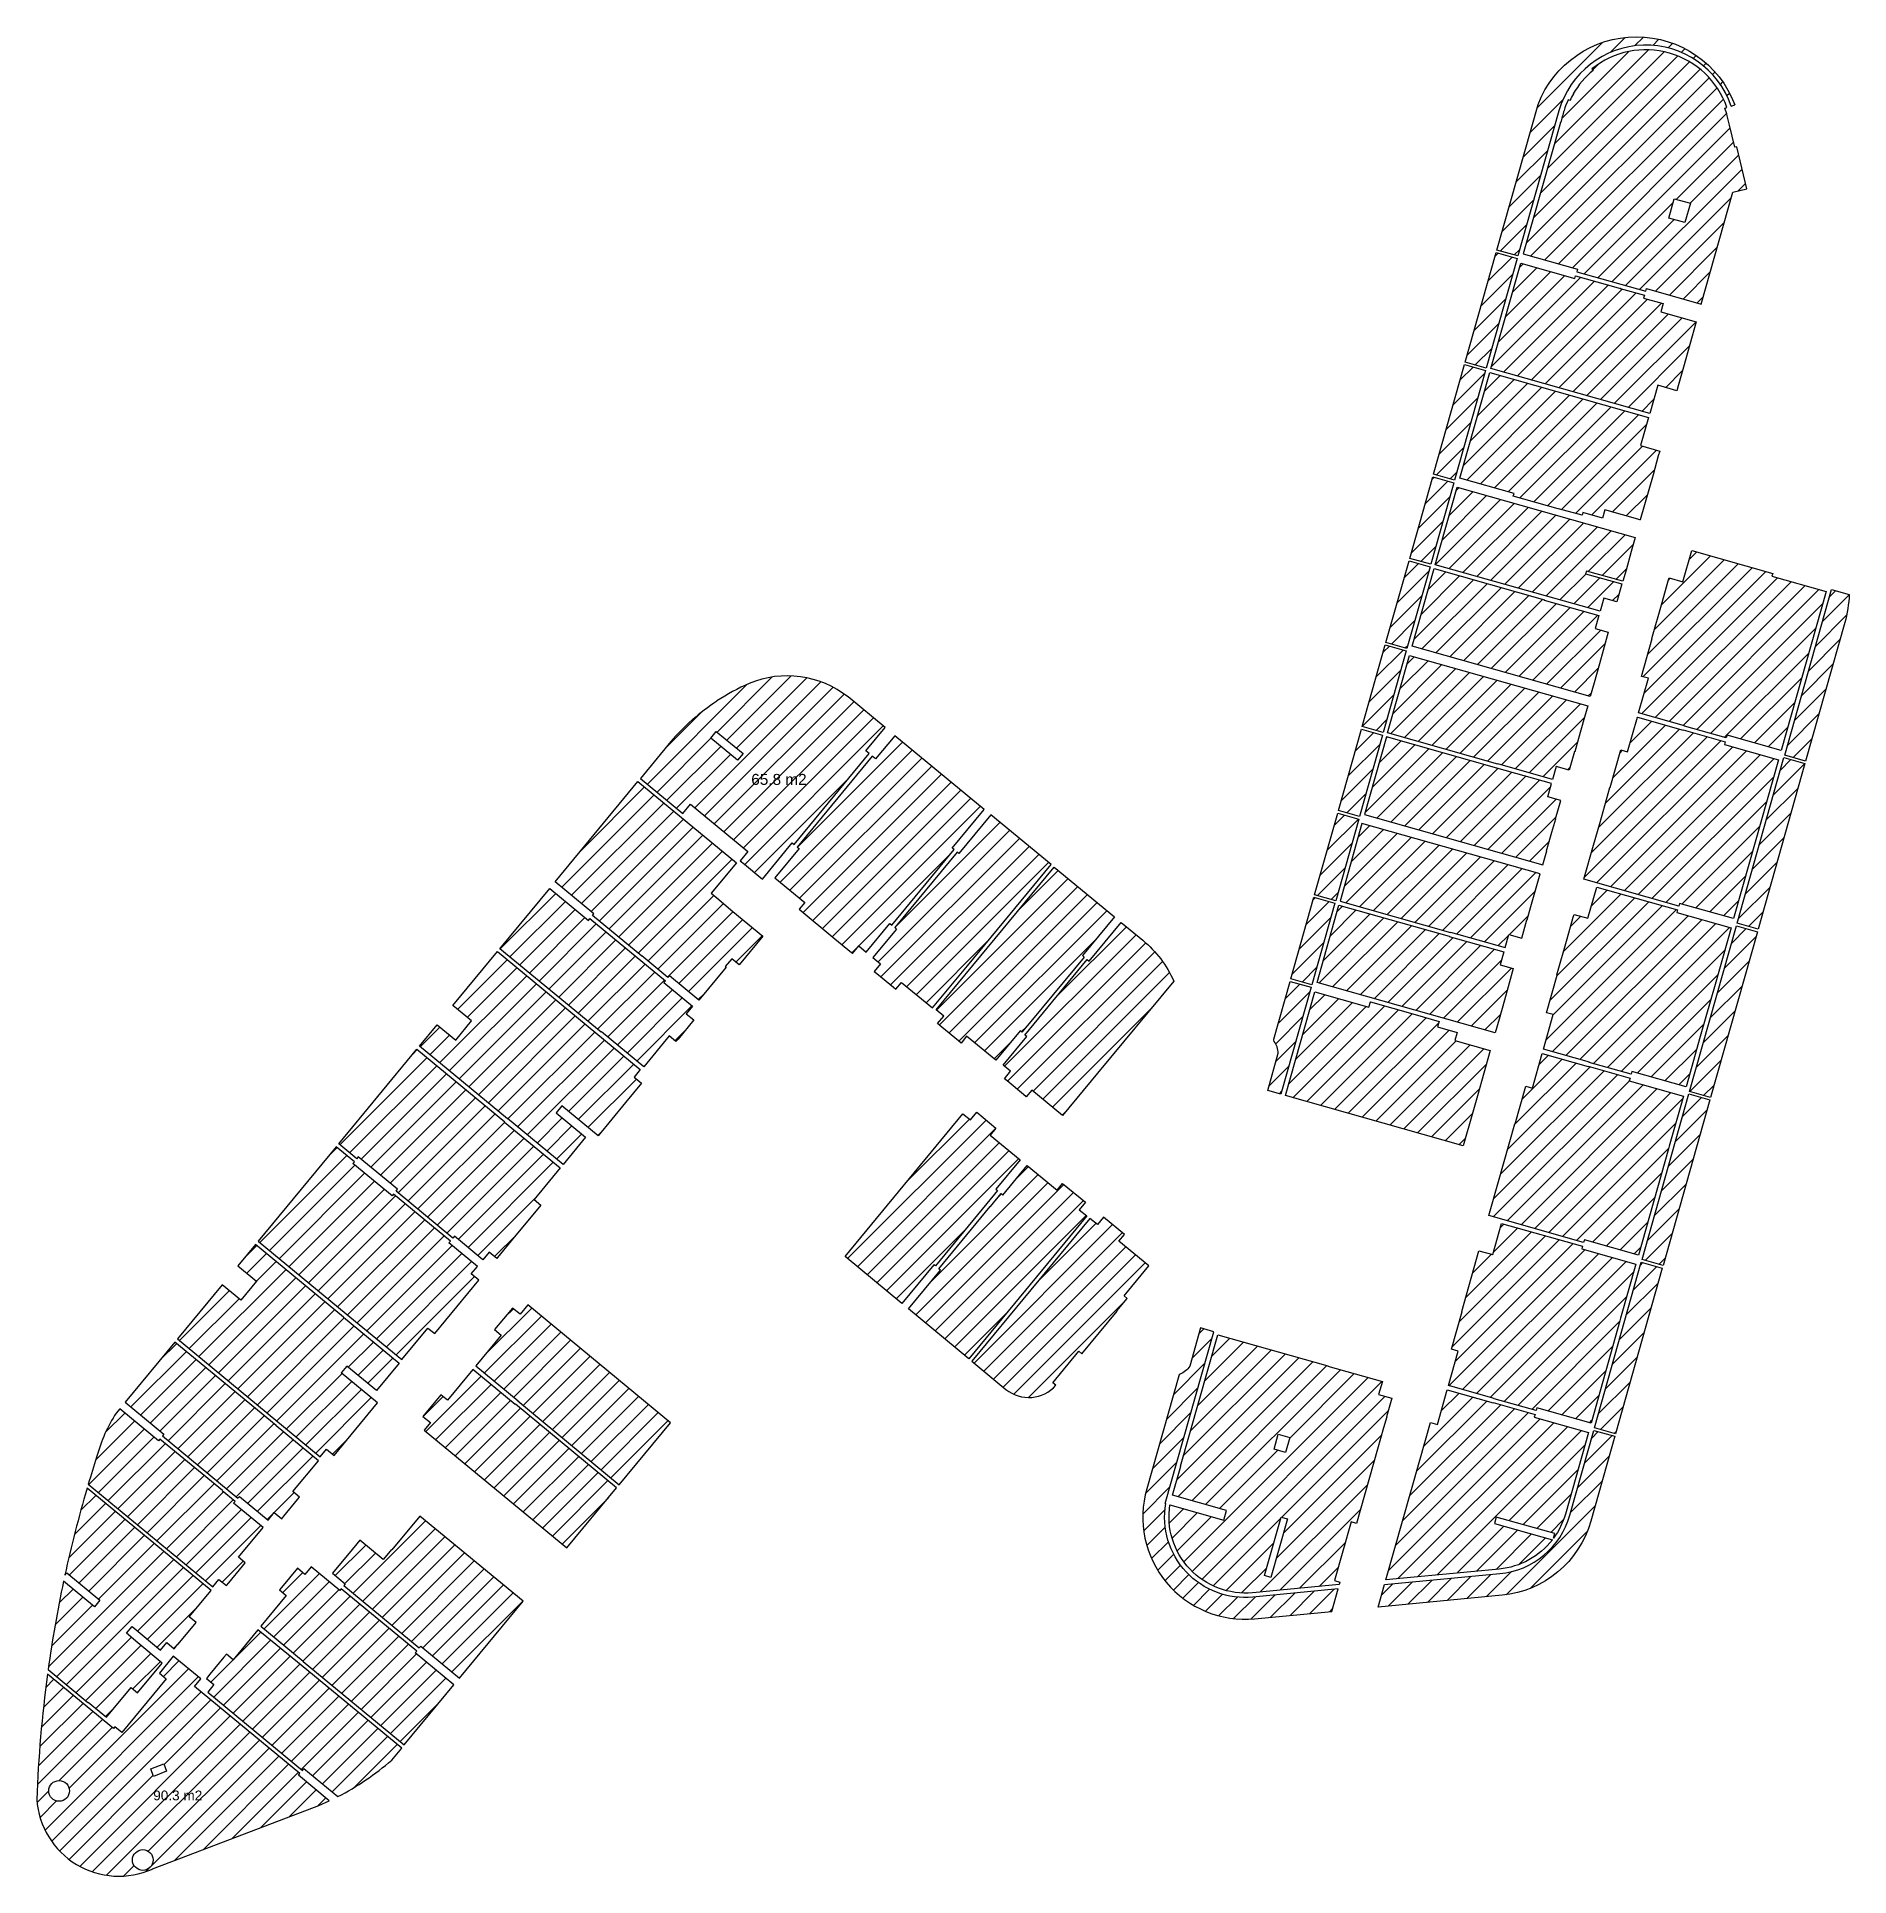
# Model space of a CAD drawing. Header units: millimetres. Extents: x -361702973 to 361248309, y -356458554 to 356543577.
# Drawn here: x -270590 to -180404, y 117320 to 208882 of the extents above; entities that cross this region are included whole.
import ezdxf

# ---------------------------------------------------------------- set-up
doc = ezdxf.new("R2010")
doc.units = ezdxf.units.MM
doc.header["$LTSCALE"] = 100
doc.header["$MEASUREMENT"] = 0
doc.layers.add('A-ANNO-ROOM', color=50, linetype='Continuous')
doc.layers.add('dien tich thong thuy', color=3, linetype='Continuous')
doc.layers.add('KT-Net truc', color=18, linetype='Continuous', lineweight=15)
doc.styles.add('220126_HDN_HBA typical plan$0$211210_HDN_HBA_TYPICAL PLAN CORE OPT 1$0$HBA-Text', font='GOTHIC.TTF')
doc.styles.get("Standard").update_dxf_attribs({"font": 'arial.ttf'})

msp = doc.modelspace()

# ---------------------------------------------------------------- texts
at = {"layer": 'dien tich thong thuy'}
msp.add_text('90.3 m2', height=483.38, dxfattribs=at).set_placement((-264796.2, 121099.5))
at = {"layer": 'KT-Net truc'}
msp.add_text('65.8 m2', height=545.88, dxfattribs=at).set_placement((-235037.5, 171643.9))

# ---------------------------------------------------------------- blocks, each defined once
blk = doc.blocks.new('A$C03801E36')
at = {"layer": 'dien tich thong thuy'}
blk.add_lwpolyline([(-4998, -1965), (-4420, -2128), (-4631, -2874), (-5208, -2711)], close=True, dxfattribs=at)
blk = doc.blocks.new('A$C418F5BC8')
at = {"layer": 'A-ANNO-ROOM', "insert": (648, 1091), "char_height": 600, "attachment_point": 2, "rotation": 50.44883, "style": '220126_HDN_HBA typical plan$0$211210_HDN_HBA_TYPICAL PLAN CORE OPT 1$0$HBA-Text'}
blk.add_mtext_dynamic_manual_height_columns('SL-S', width=722857412.87, gutter_width=9766, heights=[0], dxfattribs=at)
blk = doc.blocks.new('A$C1AAC5519')
at = {"layer": 'A-ANNO-ROOM', "insert": (773, 1217), "char_height": 600, "attachment_point": 2, "rotation": 50.44883, "style": '220126_HDN_HBA typical plan$0$211210_HDN_HBA_TYPICAL PLAN CORE OPT 1$0$HBA-Text'}
blk.add_mtext_dynamic_manual_height_columns('1-BR', width=722857412.87, gutter_width=9766, heights=[0], dxfattribs=at)
blk = doc.blocks.new('A$C2A6C5140')
at = {"layer": 'A-ANNO-ROOM', "insert": (731, 1190, 0), "char_height": 600, "attachment_point": 2, "rotation": 50.44883, "style": '220126_HDN_HBA typical plan$0$211210_HDN_HBA_TYPICAL PLAN CORE OPT 1$0$HBA-Text'}
blk.add_mtext_dynamic_manual_height_columns('2-BR', width=722857412.87, gutter_width=9766, heights=[0], dxfattribs=at)
blk = doc.blocks.new('A$C5388591E')
at = {"layer": 'A-ANNO-ROOM', "insert": (894, 842, 0), "char_height": 600, "attachment_point": 2, "rotation": 1.40647, "style": '220126_HDN_HBA typical plan$0$211210_HDN_HBA_TYPICAL PLAN CORE OPT 1$0$HBA-Text'}
blk.add_mtext_dynamic_manual_height_columns('3-BR', width=722857412.87, gutter_width=9766, heights=[0], dxfattribs=at)
blk = doc.blocks.new('A$C21AF0CCA')
at = {"layer": 'A-ANNO-ROOM', "insert": (1198, 815), "char_height": 600, "attachment_point": 2, "rotation": 0.10543, "style": '220126_HDN_HBA typical plan$0$211210_HDN_HBA_TYPICAL PLAN CORE OPT 1$0$HBA-Text'}
blk.add_mtext_dynamic_manual_height_columns('1-BR+', width=722857412.87, gutter_width=9766, heights=[0], dxfattribs=at)

# ---------------------------------------------------------------- hatches: boundary and pattern name
at = {"layer": 'dien tich thong thuy'}
h = msp.add_hatch(dxfattribs=at)
h.set_pattern_fill('ANSI31', color=253, scale=5000)
h.paths.add_polyline_path([(-194298.4, 205705.9, -0.0223505), (-194128.5, 206036), (-194138.5, 206038.8, -0.0930329), (-193142.8, 207209.2), (-193206, 207286.7, -0.5204826), (-186490.1, 205360.1), (-186584.8, 205327.9, -0.0235357), (-186474.8, 204952), (-186361.2, 204483), (-186095.8, 203387), (-185998.7, 203410.6), (-185492.2, 201318.9), (-186191.9, 201149.5), (-187766.6, 195576.9), (-190489.9, 196346.5), (-190528, 196211.7), (-193963.5, 197182.5), (-193925.4, 197317.2), (-196619.9, 198078.6), (-194774.9, 204607.9), (-194765.3, 204605.2, -0.0016256), (-194590.9, 205218.6, -0.0333341), (-194389.1, 205748.2)])
h.paths.add_polyline_path([(-189105.3, 200823.7), (-188306.6, 200598), (-188578.5, 199635.6), (-189377.2, 199861.3)], flags=16)
h.paths.add_polyline_path([(-186272.6, 205434.7), (-186098.2, 205500.1, 0.690088), (-195886.9, 205508.7), (-197932.8, 198268.1), (-196889.2, 197971.3), (-194850.1, 205187.7, -0.735279)])
h = msp.add_hatch(dxfattribs=at)
h.set_pattern_fill('ANSI31', color=253, scale=5000)
h.paths.add_polyline_path([(-189781.2, 195195.4), (-189665.7, 195604.4), (-190632.8, 195877.6), (-190594.7, 196012.4), (-191792.8, 196350.9), (-191900.8, 196391.8), (-194017.9, 196990), (-194055.9, 196855.3), (-196750.4, 197616.7), (-198235.1, 192362.4), (-190329.7, 190128.6), (-189932.7, 191533.6), (-188984.8, 191265.7), (-188915.4, 191511.1), (-188651.7, 192444.6), (-188015.4, 194696.4)])
h.paths.add_polyline_path([(-196924.5, 197847.5), (-197968.6, 198143.1), (-199510.4, 192686.6), (-198465.9, 192391.5)])
h = msp.add_hatch(dxfattribs=at)
h.set_pattern_fill('ANSI31', color=253, scale=5000)
h.paths.add_polyline_path([(-190384.1, 189936.1), (-198289.5, 192170), (-199774.5, 186914.8), (-197079.7, 186154.3), (-197117.8, 186019.6), (-194890, 185390.1), (-194887.3, 185399.7), (-194863.2, 185392.9), (-193689.2, 185061.2), (-193651.1, 185195.9), (-192684, 184922.6), (-192568.4, 185331.6), (-190802.6, 184832.6), (-190166.3, 187084.4), (-189902.5, 188017.9), (-189833.2, 188263.3), (-190781.1, 188531.1)])
h.paths.add_polyline_path([(-198501.2, 192266.5), (-199545.6, 192561.6), (-201088.1, 187105.5), (-200043.8, 186810.3)])
h = msp.add_hatch(dxfattribs=at)
h.set_pattern_fill('ANSI31', color=253, scale=5000)
h.paths.add_polyline_path([(-191051.4, 183952.2), (-199919.1, 186457.9), (-201009.6, 182599), (-195519.5, 181047.7), (-195516.8, 181057.3), (-192798.3, 180289.2), (-192614.7, 180938.7), (-191965.2, 180755.2), (-191713.6, 181645.3), (-193518, 182155.2), (-193479.9, 182289.9), (-191665.9, 181777.3), (-191509.6, 182330.7), (-191245.8, 183264.1)])
h.paths.add_polyline_path([(-200078.5, 186684.6), (-201123.3, 186980.3), (-202270.8, 182919.4), (-201225.9, 182624)])
h = msp.add_hatch(dxfattribs=at)
h.set_pattern_fill('ANSI31', color=253, scale=5000)
h.paths.add_polyline_path([(-181553.3, 181268.2), (-184247.8, 182029.6), (-184209.7, 182164.3), (-188237, 183302.3), (-188676.2, 181748.2), (-189364.3, 181942.6), (-189405, 181798.3), (-189709.6, 180720.5), (-190216.7, 178925.7), (-190207.1, 178923), (-190737.4, 177046.5), (-190395.7, 176950), (-190882.5, 175227.4), (-188601.8, 174583), (-186521.1, 173984.6), (-186483, 174119.3), (-183788.5, 173358)])
h.paths.add_polyline_path([(-180624.3, 179719.9, 0.0598832), (-180403.7, 181125.2), (-181284.4, 181374.1), (-183614.8, 173126.9), (-182570.7, 172831.9)])
h = msp.add_hatch(dxfattribs=at)
h.set_pattern_fill('ANSI31', color=253, scale=5000)
h.paths.add_polyline_path([(-201261.4, 182498.5), (-202305.8, 182794.2), (-203454.3, 178733.4), (-202408.8, 178437.9)])
h.paths.add_polyline_path([(-195576.7, 180845.6), (-201064, 182406.5), (-202154.4, 178547.6), (-193286.6, 176041.8), (-193092.2, 176729.9), (-192828.4, 177663.3), (-192640.8, 178327.3), (-192650.4, 178330.1), (-192392.1, 179244.3), (-193041.7, 179427.8), (-192858.1, 180077.4)])
h = msp.add_hatch(dxfattribs=at)
h.set_pattern_fill('ANSI31', color=253, scale=5000)
h.paths.add_polyline_path([(-202284.9, 178085.7), (-203375.3, 174226.8), (-197885.3, 172675.5), (-197882.6, 172685.1), (-195164, 171916.9), (-194980.5, 172566.5), (-194330.9, 172382.9), (-194072.6, 173297.1), (-193875.6, 173957.5), (-193611.6, 174891.9), (-193417.1, 175579.9)])
h.paths.add_polyline_path([(-202444.3, 178312.4), (-203489.3, 178608.2), (-204636.9, 174547.2), (-203591.7, 174251.8)])
h = msp.add_hatch(dxfattribs=at)
h.set_pattern_fill('ANSI31', color=253, scale=5000)
h.paths.add_polyline_path([(-229169.2, 173204.7), (-229335.1, 173341.4), (-228379.9, 174498.1), (-229580.3, 175489.4), (-230222.5, 176020.1, 0.2721044), (-235143.1, 176692.4, 0.0424499), (-236748.4, 175822.7), (-236740.3, 175816, 0.0359951), (-237969.4, 174875.8, 0.0002492), (-237979, 174880.7, 0.0352973), (-239042.2, 173794.8), (-240546.4, 171965.4), (-238439.5, 170225.5), (-238067, 170676.5), (-235214.1, 168320.5), (-235586.6, 167869.4), (-235381.6, 167700.1), (-234556.6, 167018.8), (-234479.5, 166955.1), (-232995.8, 168751.7), (-232907.1, 168678.4)])
h.paths.add_polyline_path([(-235719.2, 172868.3), (-237053.1, 173969.9), (-236779.3, 174301.5), (-235445.4, 173199.9)], flags=16)
h = msp.add_hatch(dxfattribs=at)
h.set_pattern_fill('ANSI31', color=253, scale=5000)
h.paths.add_polyline_path([(-183919.1, 172896), (-186613.5, 173657.4), (-186575.5, 173792.1), (-188658.9, 174380.9), (-188661.6, 174371.2), (-190942.3, 175015.7), (-191429.1, 173293.1), (-191770.7, 173389.7), (-192300.9, 171513.2), (-192817.7, 169721.2), (-193122.2, 168643.4), (-193602.2, 166944.9), (-188886.8, 165612.4), (-188848.8, 165747.2), (-186154.3, 164985.8), (-185358.9, 167800.6)])
h.paths.add_polyline_path([(-182606.2, 172706.4), (-183650.2, 173001.9), (-185980.6, 164754.7), (-184936.4, 164459.7)])
h = msp.add_hatch(dxfattribs=at)
h.set_pattern_fill('ANSI31', color=253, scale=5000)
h.paths.add_polyline_path([(-224946.9, 168420.6), (-225037.1, 168495.1), (-223445.2, 170422.7), (-227899.7, 174090.2), (-228849.3, 172940.3), (-229014.2, 173076.4), (-232752, 168550.3), (-232656.5, 168471.5), (-233863.1, 167010.5), (-232378.3, 165784), (-232655.5, 165448.8), (-230871.8, 163975.5), (-230046.8, 163294.1), (-229996, 163252.1), (-229687.1, 163626), (-229313.2, 163317.2), (-228138.1, 164740), (-228047.9, 164665.5)])
h = msp.add_hatch(dxfattribs=at)
h.set_pattern_fill('ANSI31', color=253, scale=5000)
h.paths.add_polyline_path([(-195407.4, 171055.6), (-195223.9, 171705.1), (-197942.4, 172473.3), (-197939.7, 172483), (-203429.7, 174034.3), (-204520.1, 170175.4), (-195652.4, 167669.6), (-195457.9, 168357.7), (-195194.2, 169291.1), (-195006.5, 169955.1), (-195016.2, 169957.8), (-194757.8, 170872)])
h.paths.add_polyline_path([(-203627.1, 174126.3), (-204672.3, 174422.2), (-205819.9, 170361.1), (-204774.5, 170065.7)])
h = msp.add_hatch(dxfattribs=at)
h.set_pattern_fill('ANSI31', color=253, scale=5000)
h.paths.add_polyline_path([(-235778.5, 167768.5), (-240675.6, 171809.4), (-244795.2, 166823.8), (-242867.4, 165231.5), (-242940.7, 165142.7), (-240489.7, 163118.5), (-240483.3, 163126.2), (-239187, 162055.7), (-239113.6, 162144.6), (-237644.7, 160931.6), (-236292.3, 162569.2), (-236330.9, 162601), (-236012.4, 162986.3), (-235646.3, 162684), (-234465.6, 164113.6), (-235953.2, 165342.1), (-236756.5, 166018.4), (-237034.3, 166247.8)])
h = msp.add_hatch(dxfattribs=at)
h.set_pattern_fill('ANSI31', color=253, scale=5000)
h.paths.add_polyline_path([(-220118, 167675), (-223113.6, 170148.9), (-224705.5, 168221.3), (-224794, 168294.4), (-227895.1, 164539.3), (-227806.6, 164466.2), (-228981.4, 163043.6), (-228607.5, 162734.8), (-228915.5, 162361.8), (-228787.5, 162255.9), (-227963.1, 161573.7), (-227835.9, 161468.7), (-227559, 161804.5), (-226025.3, 160537.8), (-224286, 162643.9)])
h = msp.add_hatch(dxfattribs=at)
h.set_pattern_fill('ANSI31', color=253, scale=5000)
h.paths.add_polyline_path([(-204650.6, 169713.6), (-205741, 165854.7), (-200251, 164303.4), (-200248.3, 164313), (-197529.7, 163544.8), (-197346.2, 164194.4), (-196696.6, 164010.8), (-196438.3, 164925), (-196241.3, 165585.4), (-195977.3, 166519.8), (-195782.9, 167207.8)])
h.paths.add_polyline_path([(-204810, 169940.2), (-205854.7, 170235.9), (-207003.6, 166175.4), (-205957.4, 165879.7)])
h = msp.add_hatch(dxfattribs=at)
h.set_pattern_fill('ANSI31', color=253, scale=5000)
h.paths.add_polyline_path([(-218471.7, 163073.1), (-218560.2, 163146.2), (-216968.3, 165073.9), (-219963.8, 167547.7), (-225832.3, 160441.7), (-225457.9, 160134.9), (-225765.8, 159759.1), (-225549.9, 159580.7), (-224724.9, 158899.4), (-224597.7, 158794.4), (-224321, 159129.8), (-222875.2, 157936.9), (-221662.6, 159405.3), (-221574.1, 159332.2), (-221047.5, 159969.5)])
h = msp.add_hatch(dxfattribs=at)
h.set_pattern_fill('ANSI31', color=253, scale=5000)
h.paths.add_polyline_path([(-243069.9, 164986.2), (-243141.1, 164900), (-245068.7, 166492), (-247545.1, 163490.1), (-242501.9, 159336.8), (-242495.6, 159344.5), (-240387.6, 157608.2), (-239123.1, 159143.7), (-238786.8, 158866.6), (-238681.9, 158993.9), (-237900.2, 159942.9), (-238274.7, 160252.2), (-237965.9, 160626.2), (-239386, 161799), (-239310.8, 161890.3)])
h = msp.add_hatch(dxfattribs=at)
h.set_pattern_fill('ANSI31', color=253, scale=5000)
h.paths.add_polyline_path([(-197589.6, 163333), (-200308.1, 164101.2), (-205795.4, 165662.2), (-206885.9, 161803.3), (-198018.1, 159297.5), (-197823.7, 159985.6), (-197559.9, 160919), (-197372.3, 161583), (-197381.9, 161585.7), (-197123.6, 162499.9), (-197773.1, 162683.5)])
h.paths.add_polyline_path([(-205992.9, 165754.2), (-207038.3, 166050.2), (-208186.5, 161987.4), (-207140.8, 161691.9)])
h = msp.add_hatch(dxfattribs=at)
h.set_pattern_fill('ANSI31', color=253, scale=5000)
h.paths.add_polyline_path([(-186284.8, 164523.9), (-188979.3, 165285.3), (-188941.2, 165420), (-192968.5, 166558), (-193407.7, 165003.8), (-194095.7, 165198.3), (-194136.5, 165053.9), (-194441.1, 163976.1), (-194948.2, 162181.4), (-194938.6, 162178.7), (-195468.8, 160302.2), (-195127.2, 160205.6), (-195614, 158483.1), (-193333.3, 157838.6), (-191252.6, 157240.3), (-191214.5, 157375), (-188520, 156613.6), (-187814.4, 159110.8), (-187779, 159235.9), (-187080.2, 161709.1)])
h.paths.add_polyline_path([(-184971.9, 164334.2), (-186015.9, 164629.7), (-188346, 156383.5), (-187302.1, 156087.8)])
h = msp.add_hatch(dxfattribs=at)
h.set_pattern_fill('ANSI31', color=253, scale=5000)
h.paths.add_polyline_path([(-215554.4, 163907.1), (-216636.4, 164800.6), (-218228.7, 162872.4), (-218317.4, 162945.7), (-221418.4, 159190.6), (-221329.7, 159117.4), (-222504.6, 157694.7), (-222130.6, 157385.9), (-222439.5, 157011.9), (-222311.5, 156906.2), (-221486.4, 156224.9), (-221359.2, 156119.9), (-221082.4, 156455.4), (-219548.7, 155188.9), (-217809.2, 157295.2), (-214013.6, 161875.5, 0.1169386)])
h = msp.add_hatch(dxfattribs=at)
h.set_pattern_fill('ANSI31', color=253, scale=5000)
h.paths.add_polyline_path([(-247669.9, 163343.4), (-249889.4, 160655.3), (-248963.8, 159891), (-249747, 158942.6), (-250672.3, 159706.7), (-251554.7, 158638.7), (-247175.6, 155022.8), (-247169.3, 155030.5), (-244403.9, 152747), (-243280.1, 154107.7), (-244749, 155320.8), (-244468.6, 155660.3), (-242664.1, 154170.2), (-241296.2, 155826.8), (-240498.4, 156793), (-240872.4, 157101.8), (-240564.7, 157474.3)])
h = msp.add_hatch(dxfattribs=at)
h.set_pattern_fill('ANSI31', color=253, scale=5000)
h.paths.add_polyline_path([(-198266.9, 158417), (-200032.8, 158916), (-199917.2, 159324.9), (-200884.3, 159598.2), (-200808.2, 159867.7), (-202006.3, 160206.2), (-204231.3, 160845.3), (-204307.5, 160575.9), (-207001.7, 161338.2), (-208459.5, 156179.3), (-199606.1, 153677.6), (-199167, 155231.7), (-198903.2, 156165.2)])
h.paths.add_polyline_path([(-207175.8, 161568), (-208221.4, 161864.1), (-209034.9, 158985.2, 0.1897746), (-209021.6, 158876.4, -0.1613035), (-208815.4, 158285.8), (-209340.4, 156428.2), (-208680.8, 156241.8)])
h = msp.add_hatch(dxfattribs=at)
h.set_pattern_fill('ANSI31', color=253, scale=5000)
h.paths.add_polyline_path([(-244544.8, 152576.7), (-247309.7, 154860.1), (-251682.5, 158484.3), (-255567.3, 153780.3), (-254664.7, 153034.8), (-254590.7, 153124.4), (-252639.7, 151513.7), (-252714.3, 151423.4), (-249884.5, 149086.4), (-249809.9, 149176.8), (-248388.5, 148000.6), (-248078.5, 148376), (-247705.9, 148068.2), (-247664.2, 148118.8), (-246982.6, 148943.3), (-245508.7, 150726.7), (-245843.8, 151003.4)])
h = msp.add_hatch(dxfattribs=at)
h.set_pattern_fill('ANSI31', color=253, scale=5000)
h.paths.add_polyline_path([(-189391.5, 153529.4), (-189356.2, 153654.5), (-188650.5, 156151.7), (-191345, 156913.1), (-191307, 157047.8), (-193390.4, 157636.5), (-193393.1, 157626.9), (-195673.8, 158271.4), (-196160.5, 156548.8), (-196502.2, 156645.3), (-197032.4, 154768.8), (-197852.6, 151903.1), (-198333.7, 150200.5), (-193618.3, 148868.1), (-193580.2, 149002.8), (-190885.7, 148241.4)])
h.paths.add_polyline_path([(-187337.4, 155962.8), (-188381.5, 156257.9), (-190712, 148010.4), (-189667.9, 147715.3)])
h = msp.add_hatch(dxfattribs=at)
h.set_pattern_fill('ANSI31', color=253, scale=5000)
h.paths.add_polyline_path([(-223310.5, 150799.3), (-223318.2, 150805.7), (-222786.5, 151449.5), (-222863.2, 151512.8), (-221650.3, 152981.5), (-223142.6, 154213.9), (-222865.5, 154549.5), (-223817.1, 155346.3), (-224128.7, 154966.1), (-224503.8, 155273.6), (-230372, 148168.5), (-227542, 145831.4), (-225950.1, 147759.1), (-225873.5, 147695.8)])
h = msp.add_hatch(dxfattribs=at)
h.set_pattern_fill('ANSI31', color=253, scale=5000)
h.paths.add_polyline_path([(-250083.7, 148845.2), (-250008.1, 148936.9), (-252837.8, 151273.8), (-252912.8, 151183), (-254864.3, 152793.2), (-254788.6, 152884.8), (-255691.2, 153630.2), (-259576.4, 148926.6), (-255197.5, 145309.7), (-255191.1, 145317.4), (-252426.2, 143033.6), (-251126.9, 144606.7), (-250791.5, 144329.7), (-248595.5, 146987.2), (-248970, 147296.5), (-248661.2, 147670.5)])
h = msp.add_hatch(dxfattribs=at)
h.set_pattern_fill('ANSI31', color=253, scale=5000)
h.paths.add_polyline_path([(-218345.8, 150187.8), (-218720.9, 150495.2), (-218413.4, 150870.4), (-219542.8, 151805.4), (-219819.8, 151469.6), (-221303.3, 152694.9), (-222516.2, 151226.2), (-222605.2, 151299.7), (-223135.7, 150657.3), (-225707.5, 147558.8), (-225618.6, 147485.3), (-227210.5, 145557.6), (-224216.5, 143081.8)])
h = msp.add_hatch(dxfattribs=at)
h.set_pattern_fill('ANSI31', color=253, scale=5000)
h.paths.add_polyline_path([(-216328.9, 146076.1), (-216487.1, 146206.7), (-215254.1, 147699.7), (-216746.5, 148931.8), (-216469.4, 149267.4), (-217510.7, 150126.5), (-217816.5, 149753.3), (-218191.7, 150060.7), (-224062.6, 142954.8), (-222363.8, 141555.1, 0.4060635), (-219881.1, 141759.8), (-220035.8, 141887.2), (-218742.4, 143452.2), (-218589.1, 143325.6), (-216832.9, 145452.3), (-216839.5, 145457.7)])
h = msp.add_hatch(dxfattribs=at)
h.set_pattern_fill('ANSI31', color=253, scale=5000)
h.paths.add_polyline_path([(-191811.6, 144964.7), (-191776.3, 145089.8), (-191016.3, 147779.5), (-193710.8, 148540.9), (-193672.7, 148675.6), (-197700, 149813.6), (-198139.2, 148259.5), (-198827.2, 148453.9), (-199679.7, 145437), (-199670.1, 145434.3), (-200200.3, 143557.8), (-199858.7, 143461.3), (-200345.4, 141738.7), (-198064.7, 141094.3), (-195984, 140495.9), (-195946, 140630.6), (-193251.5, 139869.3)])
h.paths.add_polyline_path([(-189703.4, 147589.8), (-190747.4, 147885.4), (-193077.8, 139638.2), (-192033.6, 139343.2)])
h = msp.add_hatch(dxfattribs=at)
h.set_pattern_fill('ANSI31', color=253, scale=5000)
h.paths.add_polyline_path([(-255440.3, 142374.7), (-255160.1, 142714), (-253691.3, 141501), (-252566.6, 142863.1), (-255331.9, 145146.3), (-259704.7, 148770.3), (-260586.7, 147701.3), (-259661.5, 146937.2), (-260444.7, 145988.8), (-261370, 146752.9), (-263589.2, 144065.7), (-256483.7, 138197.7), (-256174.8, 138571.7), (-255800.9, 138262.8), (-253635.8, 140884.5)])
h = msp.add_hatch(dxfattribs=at)
h.set_pattern_fill('ANSI31', color=253, scale=5000)
h.paths.add_polyline_path([(-246155.2, 145762.6), (-246541.5, 145296.2), (-246916.2, 145603.2), (-247810.4, 144535.3), (-247475.4, 144257.9), (-248741.3, 142729.2), (-246641.6, 140981.7), (-246646.3, 140976.1), (-241614.4, 136809.1), (-239063.3, 139889.7)])
h = msp.add_hatch(dxfattribs=at)
h.set_pattern_fill('ANSI31', color=253, scale=5000)
h.paths.add_polyline_path([(-263716.6, 143911.5), (-266190.3, 140916), (-264262.6, 139324.1), (-264335.8, 139235.5), (-260580.8, 136134.4), (-260507.6, 136223.1), (-259085, 135048.2), (-258776.2, 135422.2), (-258402.2, 135113.4), (-258296.5, 135241.4), (-257615.2, 136066.4), (-257510.2, 136193.6), (-257845.7, 136470.4), (-256579.1, 138004.2), (-258685.4, 139743.6)])
h = msp.add_hatch(dxfattribs=at)
h.set_pattern_fill('ANSI31', color=253, scale=5000)
h.paths.add_polyline_path([(-214414.3, 135868.2), (-214436.1, 135874.3), (-212020, 144424.5), (-212678, 144610.4), (-213215.7, 142707.5, -0.1613035), (-213700.4, 142312.1, 0.2014216), (-213770.6, 142219.9), (-215358, 136601.7, 0.5290007), (-209988.8, 130135.3), (-206155.8, 130498.7), (-205839.4, 131618.6), (-210071.3, 131217.4, -0.4955259)])
h.paths.add_polyline_path([(-205187.6, 134954.8), (-204918.2, 134878.7), (-203875.3, 138569.2), (-203570.8, 139646.9), (-203417.1, 140190.7), (-203426.8, 140193.4), (-203168.4, 141107.6), (-203818, 141291.1), (-203634.5, 141940.7), (-206353, 142708.9), (-211825.9, 144265.7), (-213670.9, 137736.4), (-213661.3, 137733.7), (-214071.9, 136280.6), (-211386.7, 135521.8), (-211520.3, 135050.4), (-214203.6, 135809.9, 0.4900395), (-210091.4, 131431.5), (-209727.4, 131466), (-209588.6, 131479.1), (-205776.7, 131840.5), (-205742.1, 131962.8), (-206011.5, 132039)])
h.paths.add_polyline_path([(-209497.1, 132280.9), (-208673.2, 135196.7), (-208355.6, 135107), (-209179.5, 132191.2)], flags=16)
h.paths.add_polyline_path([(-208815.7, 139326.1), (-208238.3, 139162.9), (-208449, 138417.1), (-209026.4, 138580.3)], flags=16)
h = msp.add_hatch(dxfattribs=at)
h.set_pattern_fill('ANSI31', color=253, scale=5000)
h.paths.add_polyline_path([(-246773.5, 140813.5), (-246779.9, 140805.8), (-248886.2, 142545.3), (-250152.7, 141011.5), (-250488, 141288.7), (-251380.2, 140208.5), (-251006.3, 139899.6), (-251315.1, 139525.7), (-244209.7, 133657.9), (-241736, 136653.3)])
h = msp.add_hatch(dxfattribs=at)
h.set_pattern_fill('ANSI31', color=253, scale=5000)
h.paths.add_polyline_path([(-193382, 139407.3), (-196076.5, 140168.7), (-196038.4, 140303.5), (-198121.9, 140892.2), (-198124.6, 140882.5), (-200405.3, 141527), (-200892, 139804.5), (-201233.6, 139901), (-201763.9, 138024.5), (-203455.3, 132075.6), (-197813.9, 132610.4, 0.207846), (-195173, 134068.2), (-198053.1, 134882), (-197963.4, 135199.6), (-195047.6, 134375.6), (-195111.1, 134150.8, 0.0887049), (-194528.7, 135349.3)])
h.paths.add_polyline_path([(-192069.1, 139217.6), (-193113.1, 139513.2), (-194307.3, 135286.9, -0.30959), (-197792.2, 132381.5), (-203522.3, 131838.2), (-203838.8, 130718.4), (-197679.3, 131302.3, 0.3089839), (-193260, 135003.3)])
h = msp.add_hatch(dxfattribs=at)
h.set_pattern_fill('ANSI31', color=253, scale=5000)
h.paths.add_polyline_path([(-264463.2, 139081.2), (-264536.5, 138992.6), (-266464.1, 140584.4), (-266643.2, 140367.5, 0.0406029), (-267199.1, 139351.3, 0.0371443), (-267612.1, 138179.6, 0.0057045), (-268027.2, 136839), (-261833.6, 131719.8), (-261524.6, 132093.7), (-261152.4, 131786), (-261036.1, 131926.4), (-260353.7, 132750.5), (-260217.2, 132915.5), (-260552.1, 133193.1), (-259328, 134678.4), (-260795.5, 135890.2), (-260722.3, 135978.8), (-261361.8, 136507.1), (-261355.4, 136514.9)])
h = msp.add_hatch(dxfattribs=at)
h.set_pattern_fill('ANSI31', color=253, scale=5000)
h.paths.add_polyline_path([(-268089.4, 136629.1, 0.0178987), (-269193.7, 132301.6), (-269095.8, 132421.8), (-267452.3, 131064.6), (-267727.3, 130733.9), (-269258.8, 131998.3, 0.0178387), (-270026.9, 127613.9), (-268042.9, 125974.8), (-268036.4, 125982.8), (-267127.5, 125232.1), (-265900.6, 126717.2), (-265573.4, 126446.6), (-264348, 127929.8), (-265565.1, 128935), (-266130.2, 129414.6), (-265850.3, 129754.3), (-264427.7, 128579.2), (-264125.1, 128945.5), (-263758.9, 128643), (-263566.9, 128875.6), (-263559.2, 128869.2), (-262668.3, 129947.9), (-263003.8, 130225), (-261921.8, 131535.1)])
h = msp.add_hatch(dxfattribs=at)
h.set_pattern_fill('ANSI31', color=253, scale=5000)
h.paths.add_polyline_path([(-246393.7, 131013), (-250033.2, 134018.6), (-250039.6, 134010.8), (-251536.4, 135247), (-252920.5, 133569.3), (-252940.3, 133585.7), (-253258.5, 133199.7), (-253355.3, 133082.4), (-254523.7, 134047.2), (-255052.7, 133406.7), (-255734, 132581.6), (-255881.7, 132402.8), (-255241.3, 131873.9), (-255314.5, 131785.3), (-251559.5, 128684.2), (-251486.2, 128772.9), (-249558.4, 127180.8)])
h = msp.add_hatch(dxfattribs=at)
h.set_pattern_fill('ANSI31', color=253, scale=5000)
h.paths.add_polyline_path([(-251760.1, 128441.3), (-251686.9, 128529.9), (-255442, 131630.9), (-255515.1, 131542.4), (-256937.7, 132717.3), (-257246.6, 132343.3), (-257620.6, 132652.1), (-258406, 131697.5), (-258510.9, 131570.3), (-258177.1, 131294.9), (-259443.7, 129761.2), (-257337.4, 128021.7), (-252306.3, 123853.9), (-249832.4, 126849.4)])
h = msp.add_hatch(dxfattribs=at)
h.set_pattern_fill('ANSI31', color=253, scale=5000)
h.paths.add_polyline_path([(-257429.4, 127825.4), (-257435.7, 127817.7), (-259583.7, 129591.7), (-260819.3, 128095.6), (-261154.7, 128372.6), (-261282, 128218.4), (-261982.4, 127370.2), (-262151.2, 127165.8), (-261777.2, 126856.9), (-262086, 126483.2), (-257371.3, 122589), (-257298, 122677.7), (-255610.4, 121283.9, 0.0604801), (-252931.1, 123097.1), (-252433.6, 123699.5)])
h = msp.add_hatch(dxfattribs=at)
h.set_pattern_fill('ANSI31', color=253, scale=5000)
h.paths.add_polyline_path([(-262741.6, 126765), (-262432.7, 127139), (-263797.4, 128266.2), (-264488.4, 127429.7), (-264153.1, 127152.6), (-266363.8, 124478.1), (-266699.2, 124755.1), (-266772.4, 124666.4), (-270058.5, 127380.6, 0.0242629), (-270590.4, 121135.9, 0.5219089), (-264833.9, 117677.1), (-264837.5, 117686.4), (-263389.8, 118240.3), (-256550.2, 120846.5), (-256034.2, 121076.1), (-257571.9, 122346.1), (-257498.7, 122434.7)])
h.paths.add_polyline_path([(-268964.8, 121565.7, -1), (-269995.4, 121565.7, -1)], flags=16)
h.paths.add_polyline_path([(-264801.4, 118127.2, -1), (-265831.4, 118127.2, -1)], flags=16)
h.paths.add_polyline_path([(-264272.8, 122915.4), (-264128.5, 122542.4), (-264779.7, 122290.5), (-264921.5, 122664.5)], flags=16)

# ---------------------------------------------------------------- linework, layer by layer
for p, q in [((-186272.6, 205434.7, 0), (-186098.2, 205500.1, 0)), ((-235562.4, 173277.1, 0), (-235562.4, 173277.1, 0))]:
    msp.add_line(p, q, dxfattribs=at)
at = {"layer": 'dien tich thong thuy', "elevation": 0}
for points in [[(-186272.6, 205434.7, 0.7341931), (-194846.6, 205199.9), (-196889.2, 197971.3), (-197932.8, 198268.1), (-195886.9, 205508.7, -0.690088), (-186098.2, 205500.1)], [(-194765.3, 204605.2), (-194774.9, 204607.9), (-196619.9, 198078.6), (-193925.4, 197317.2), (-193963.5, 197182.5), (-190528, 196211.7), (-190489.9, 196346.5), (-187766.6, 195576.9), (-186191.9, 201149.5), (-185492.2, 201318.9), (-185998.7, 203410.6), (-186095.8, 203387), (-186361.2, 204483), (-186474.7, 204951.7, 0.0235513), (-186584.8, 205327.9), (-186490.1, 205360.1, 0.5204826), (-193206, 207286.7), (-193142.8, 207209.2, 0.0930329), (-194138.5, 206038.8), (-194128.5, 206036, 0.0223505), (-194298.4, 205705.9), (-194389.1, 205748.2, 0.0333341), (-194590.9, 205218.6, 0.0016256), (-194765.3, 204605.2)], [(-237977.2, 174882.2, 0.0000545), (-237979, 174880.7, 0.0352973), (-239042.2, 173794.8), (-240546.4, 171965.4), (-238439.5, 170225.5), (-238067, 170676.5), (-235214.1, 168320.5), (-235586.6, 167869.4), (-235381.6, 167700.1), (-234556.6, 167018.8), (-234479.5, 166955.1), (-232995.8, 168751.7), (-232907.1, 168678.4), (-229169.2, 173204.7), (-229335.1, 173341.4), (-228378.7, 174499.6), (-230222.5, 176020.1, 0.2721044), (-235143.1, 176692.4, 0.0424499), (-236748.4, 175822.7), (-236740.3, 175816, 0.0001789), (-236746.7, 175811.8, 0.035816), (-237969.4, 174875.8), (-237977.2, 174882.2)], [(-203875.3, 138569.2), (-204918.2, 134878.7), (-205187.6, 134954.8), (-206011.5, 132039), (-205742.1, 131962.8), (-205776.7, 131840.5), (-209588.6, 131479.1), (-209727.4, 131466), (-210091.7, 131431.4, -0.4900139), (-214203.6, 135809.9), (-211520.3, 135050.4), (-211386.7, 135521.8), (-214071.9, 136280.6), (-213661.3, 137733.7), (-213670.9, 137736.4), (-211825.9, 144265.7), (-206350.3, 142718.5), (-206353, 142708.9), (-203634.5, 141940.7), (-203818, 141291.1), (-203168.4, 141107.6), (-203426.8, 140193.4), (-203417.1, 140190.7), (-203570.8, 139646.9), (-203875.3, 138569.2)], [(-201763.9, 138024.5), (-201233.6, 139901), (-200892, 139804.5), (-200405.3, 141527), (-198124.6, 140882.5), (-198121.9, 140892.2), (-196038.4, 140303.5), (-196076.5, 140168.7), (-193382, 139407.3), (-194528.7, 135349.3, -0.0887049), (-195111.1, 134150.8, -0.0887049)], [(-266464.1, 140584.4), (-266643.2, 140367.5, 0.0406029), (-267199.1, 139351.3, 0.0371443), (-267612.1, 138179.6, 0.0057045), (-268027.2, 136839), (-261833.6, 131719.8), (-261524.6, 132093.7), (-261152.4, 131786), (-261036.1, 131926.4), (-260353.7, 132750.5), (-260217.2, 132915.5), (-260552.1, 133193.1), (-259328, 134678.4), (-260795.5, 135890.2), (-260722.3, 135978.8), (-261361.8, 136507.1), (-261355.4, 136514.9), (-264463.2, 139081.2), (-264536.5, 138992.6), (-266464.1, 140584.4)], [(-195173, 134068.2, -0.207846), (-197813.9, 132610.4), (-203455.3, 132075.6), (-201773.5, 138027.2), (-201763.9, 138024.5)], [(-261282, 128218.4), (-261982.4, 127370.2), (-262151.2, 127165.8), (-261777.2, 126856.9), (-262086, 126483.2), (-257371.3, 122589), (-257298, 122677.7), (-255610.4, 121283.9, 0.0604801), (-252931.1, 123097.1), (-252433.6, 123699.5), (-257429.4, 127825.4), (-257435.7, 127817.7), (-259583.7, 129591.7), (-260819.3, 128095.6), (-261154.7, 128372.6), (-261282, 128218.4)], [(-264837.5, 117686.4), (-263389.8, 118240.3), (-263386.3, 118230.9), (-256550.2, 120846.5), (-256034.2, 121076.1), (-257571.9, 122346.1), (-257498.7, 122434.7), (-262741.6, 126765), (-262432.7, 127139), (-263797.4, 128266.2), (-264488.4, 127429.7), (-264153.1, 127152.6), (-266363.8, 124478.1), (-266699.2, 124755.1), (-266772.4, 124666.4), (-270058.5, 127380.6, 0.0242629), (-270590.4, 121135.9, 0.5218766), (-264834.3, 117676.9), (-264833.9, 117677.1), (-264837.5, 117686.4)]]:
    msp.add_lwpolyline(points, format="xyb", dxfattribs=at)
for points in [[(-189105.3, 200823.7), (-188306.6, 200598), (-188578.5, 199635.6), (-189377.2, 199861.3)], [(-197968.6, 198143.1), (-196924.5, 197847.5), (-198465.9, 192391.5), (-199510.4, 192686.6)], [(-199545.6, 192561.6), (-198501.2, 192266.5), (-200043.8, 186810.3), (-201088.1, 187105.5)], [(-201123.3, 186980.3), (-200078.5, 186684.6), (-201225.9, 182624), (-202270.8, 182919.4)], [(-202305.8, 182794.2), (-201261.4, 182498.5), (-202408.8, 178437.9), (-203454.3, 178733.4)], [(-203489.3, 178608.2), (-202444.3, 178312.4), (-203591.7, 174251.8), (-204636.9, 174547.2)], [(-236779.3, 174301.5), (-235445.4, 173199.9), (-235719.2, 172868.3), (-237053.1, 173969.9)], [(-204672.3, 174422.2), (-203627.1, 174126.3), (-204774.5, 170065.7), (-205819.9, 170361.1)], [(-183650.2, 173001.9), (-182606.2, 172706.4), (-184936.4, 164459.7), (-185980.6, 164754.7)], [(-236292.3, 162569.2), (-237644.7, 160931.6), (-239113.6, 162144.6), (-239187, 162055.7), (-240483.3, 163126.2), (-240489.7, 163118.5), (-242940.7, 165142.7), (-242867.4, 165231.5), (-244795.2, 166823.8), (-240675.6, 171809.4), (-235778.5, 167768.5), (-237034.3, 166247.8), (-236756.5, 166018.4), (-235953.2, 165342.1), (-234465.6, 164113.6), (-235646.3, 162684), (-236012.4, 162986.3), (-236330.9, 162601)], [(-205854.7, 170235.9), (-204810, 169940.2), (-205957.4, 165879.7), (-207003.6, 166175.4)], [(-221047.5, 159969.5), (-221574.1, 159332.2), (-221662.6, 159405.3), (-222875.2, 157936.9), (-224321, 159129.8), (-224597.7, 158794.4), (-224724.9, 158899.4), (-225549.9, 159580.7), (-225765.8, 159759.1), (-225457.9, 160134.9), (-225832.3, 160441.7), (-219963.8, 167547.7), (-216968.3, 165073.9), (-218560.2, 163146.2), (-218471.7, 163073.1), (-221039.8, 159963.1)], [(-207038.3, 166050.2), (-205992.9, 165754.2), (-207140.8, 161691.9), (-208186.5, 161987.4)], [(-186015.9, 164629.7), (-184971.9, 164334.2), (-187302.1, 156087.8), (-188346, 156383.5)], [(-188381.5, 156257.9), (-187337.4, 155962.8), (-189667.9, 147715.3), (-190712, 148010.4)], [(-223817.1, 155346.3), (-222865.5, 154549.5), (-223142.6, 154213.9), (-221650.3, 152981.5), (-222863.2, 151512.8), (-222786.5, 151449.5), (-223318.2, 150805.7), (-223310.5, 150799.3), (-225873.5, 147695.8), (-225950.1, 147759.1), (-227542, 145831.4), (-230372, 148168.5), (-224503.8, 155273.6), (-224128.7, 154966.1)], [(-219819.8, 151469.6), (-219542.8, 151805.4), (-218413.4, 150870.4), (-218720.9, 150495.2), (-218345.8, 150187.8), (-224216.5, 143081.8), (-227210.5, 145557.6), (-225618.6, 147485.3), (-225707.5, 147558.8), (-223143.5, 150663.6), (-223135.7, 150657.3), (-222605.2, 151299.7), (-222516.2, 151226.2), (-221303.3, 152694.9)], [(-199670.1, 145434.3), (-199679.7, 145437), (-198827.2, 148453.9), (-198139.2, 148259.5), (-197700, 149813.6), (-193672.7, 148675.6), (-193710.8, 148540.9), (-191016.3, 147779.5), (-191776.3, 145089.8), (-191811.6, 144964.7), (-193251.5, 139869.3), (-195946, 140630.6), (-195984, 140495.9), (-198067.5, 141084.6), (-198064.7, 141094.3), (-200345.4, 141738.7), (-199858.7, 143461.3), (-200200.3, 143557.8)], [(-190747.4, 147885.4), (-189703.4, 147589.8), (-192033.6, 139343.2), (-193077.8, 139638.2)], [(-246641.6, 140981.7), (-246646.3, 140976.1), (-241614.4, 136809.1), (-239063.3, 139889.7), (-246155.2, 145762.6), (-246541.5, 145296.2), (-246916.2, 145603.2), (-247810.4, 144535.3), (-247475.4, 144257.9), (-248741.3, 142729.2)], [(-258685.4, 139743.6), (-258679, 139751.3), (-263716.6, 143911.5), (-266190.3, 140916), (-264262.6, 139324.1), (-264335.8, 139235.5), (-260580.8, 136134.4), (-260507.6, 136223.1), (-259085, 135048.2), (-258776.2, 135422.2), (-258402.2, 135113.4), (-258296.5, 135241.4), (-257615.2, 136066.4), (-257510.2, 136193.6), (-257845.7, 136470.4), (-256579.1, 138004.2)], [(-250152.7, 141011.5), (-250488, 141288.7), (-251380.2, 140208.5), (-251006.3, 139899.6), (-251315.1, 139525.7), (-244209.7, 133657.9), (-241736, 136653.3), (-246773.5, 140813.5), (-246779.9, 140805.8), (-248886.2, 142545.3)], [(-250039.6, 134010.8), (-251536.4, 135247), (-252920.5, 133569.3), (-252940.3, 133585.7), (-253258.5, 133199.7), (-253258.5, 133199.8), (-253355.3, 133082.4), (-254523.7, 134047.2), (-255052.7, 133406.7), (-255734, 132581.6), (-255881.7, 132402.8), (-255241.3, 131873.9), (-255314.5, 131785.3), (-251559.5, 128684.2), (-251486.2, 128772.9), (-249558.4, 127180.8), (-246393.7, 131013), (-250033.2, 134018.6)], [(-208673.2, 135196.7), (-208355.6, 135107), (-209179.5, 132191.2), (-209497.1, 132280.9)], [(-264272.8, 122915.4), (-264128.5, 122542.4), (-264779.7, 122290.5), (-264921.5, 122664.5)]]:
    msp.add_lwpolyline(points, close=True, dxfattribs=at)
for points in [[(-188915.4, 191511.1), (-188984.8, 191265.7), (-189932.7, 191533.6), (-190329.7, 190128.6), (-198235.1, 192362.4), (-196750.4, 197616.7), (-194055.9, 196855.3), (-194017.9, 196990), (-191900.8, 196391.8), (-191790.1, 196360.5), (-191792.8, 196350.9), (-190594.7, 196012.4), (-190632.8, 195877.6), (-189665.7, 195604.4), (-189781.2, 195195.4), (-188015.4, 194696.4), (-188651.7, 192444.6), (-188915.4, 191511.1)], [(-190166.3, 187084.4), (-190802.6, 184832.6), (-192568.4, 185331.6), (-192684, 184922.6), (-193651.1, 185195.9), (-193689.2, 185061.2), (-194863.2, 185392.9), (-194887.3, 185399.7), (-194890, 185390.1), (-197117.8, 186019.6), (-197079.7, 186154.3), (-199774.5, 186914.8), (-198289.5, 192170), (-190384.1, 189936.1), (-190781.1, 188531.1), (-189833.2, 188263.3), (-189902.5, 188017.9), (-190166.3, 187084.5)], [(-191509.6, 182330.7), (-191665.9, 181777.3), (-193479.9, 182289.9), (-193518, 182155.2), (-191713.6, 181645.3), (-191965.2, 180755.2), (-192614.7, 180938.7), (-192798.3, 180289.2), (-195516.8, 181057.3), (-195519.5, 181047.7), (-201009.6, 182599), (-199919.1, 186457.9), (-191051.4, 183952.2), (-191245.8, 183264.1), (-191509.6, 182330.7)], [(-188601.8, 174583), (-190882.5, 175227.4), (-190395.7, 176950), (-190737.4, 177046.5), (-190207.1, 178923), (-190216.7, 178925.7), (-189709.6, 180720.5), (-189405, 181798.3), (-189364.3, 181942.6), (-188676.2, 181748.2), (-188237, 183302.3), (-184209.7, 182164.3), (-184247.8, 182029.6), (-181553.3, 181268.2), (-183788.5, 173358), (-186483, 174119.3), (-186521.1, 173984.6), (-188604.5, 174573.3), (-188601.8, 174583)], [(-193092.2, 176729.9), (-193286.6, 176041.8), (-202154.4, 178547.6), (-201064, 182406.5), (-195573.9, 180855.2), (-195576.7, 180845.6), (-192858.1, 180077.4), (-193041.7, 179427.8), (-192392.1, 179244.3), (-192650.4, 178330.1), (-192640.8, 178327.3), (-192828.4, 177663.3), (-193092.2, 176729.9)], [(-193875.3, 173958.4), (-194063, 173294.4), (-194072.6, 173297.1), (-194330.9, 172382.9), (-194980.5, 172566.5), (-195164, 171916.9), (-197882.6, 172685.1), (-197885.3, 172675.5), (-203375.3, 174226.8), (-202284.9, 178085.7), (-193417.1, 175579.9), (-193611.6, 174891.9), (-193875.3, 173958.4)], [(-193122.2, 168643.4), (-192817.7, 169721.2), (-192310.6, 171515.9), (-192300.9, 171513.2), (-191770.7, 173389.7), (-191429.1, 173293.1), (-190942.3, 175015.7), (-188661.6, 174371.2), (-188658.9, 174380.9), (-186575.5, 173792.1), (-186613.5, 173657.4), (-183919.1, 172896), (-185358.9, 167800.6)], [(-230871.8, 163975.5), (-230046.8, 163294.1), (-229996, 163252.1), (-229687.1, 163626), (-229313.2, 163317.2), (-228138.1, 164740), (-228047.9, 164665.5), (-224946.9, 168420.6), (-225037.1, 168495.1), (-223445.2, 170422.7), (-227899.7, 174090.2), (-228849.3, 172940.3), (-229014.2, 173076.4), (-232752, 168550.3), (-232656.5, 168471.5), (-233863.1, 167010.5), (-232378.3, 165784), (-232655.5, 165448.8), (-230871.8, 163975.5)], [(-195458, 168357.7), (-195194.2, 169291.1), (-195006.5, 169955.1), (-195016.2, 169957.8), (-194757.8, 170872), (-195407.4, 171055.6), (-195223.9, 171705.1), (-197942.4, 172473.3), (-197939.7, 172483), (-203429.7, 174034.3), (-204520.1, 170175.4), (-195652.4, 167669.6), (-195457.9, 168357.7)], [(-228787.5, 162255.9), (-227963.1, 161573.7), (-227835.9, 161468.7), (-227559, 161804.5), (-226025.3, 160537.8), (-224286, 162643.9), (-224278.3, 162637.5), (-220118, 167675), (-223113.6, 170148.9), (-224705.5, 168221.3), (-224794, 168294.4), (-227895.1, 164539.3), (-227806.6, 164466.2), (-228981.4, 163043.6), (-228607.5, 162734.8), (-228915.5, 162361.8), (-228787.5, 162255.9)], [(-196241.1, 165586.3), (-195977.3, 166519.8), (-195782.9, 167207.8), (-204650.6, 169713.6), (-205741, 165854.7), (-200251, 164303.4), (-200248.3, 164313), (-197529.7, 163544.8), (-197346.2, 164194.4), (-196696.6, 164010.8), (-196438.3, 164925), (-196428.7, 164922.3), (-196241, 165586.3)], [(-185358.9, 167800.6), (-186154.3, 164985.8), (-188848.8, 165747.2), (-188886.8, 165612.4), (-193602.2, 166944.9), (-193122.2, 168643.4)], [(-242495.6, 159344.5), (-242501.9, 159336.8), (-247545.1, 163490.1), (-245068.7, 166492), (-243141.1, 164900), (-243069.9, 164986.2), (-239310.8, 161890.3), (-239386, 161799), (-237965.9, 160626.2), (-238274.7, 160252.2), (-237900.2, 159942.9), (-238681.9, 158993.9), (-238786.8, 158866.6), (-239123.1, 159143.7), (-240387.6, 157608.2), (-242495.6, 159344.5)], [(-193333.3, 157838.6), (-195614, 158483.1), (-195127.2, 160205.6), (-195468.8, 160302.2), (-194938.6, 162178.7), (-194948.2, 162181.4), (-194441.1, 163976.1), (-194136.5, 165053.9), (-194095.7, 165198.3), (-193407.7, 165003.8), (-192968.5, 166558), (-188941.2, 165420), (-188979.3, 165285.3), (-186284.8, 164523.9), (-187080.2, 161709.1), (-187779, 159235.9), (-187814.4, 159110.8), (-188520, 156613.6), (-191214.5, 157375), (-191252.6, 157240.3), (-193336, 157829), (-193333.3, 157838.6)], [(-197559.9, 160919), (-197823.7, 159985.6), (-198018.1, 159297.5), (-206885.9, 161803.3), (-205795.4, 165662.2), (-200305.4, 164110.8), (-200308.1, 164101.2), (-197589.6, 163333), (-197773.1, 162683.5), (-197123.6, 162499.9), (-197381.9, 161585.7), (-197372.3, 161583), (-197559.9, 160919)], [(-241296.2, 155826.8), (-242664.1, 154170.2), (-244468.6, 155660.3), (-244749, 155320.8), (-243280.1, 154107.7), (-244403.9, 152747), (-247169.3, 155030.5), (-247175.6, 155022.8), (-251554.7, 158638.7), (-250672.3, 159706.7), (-249747, 158942.6), (-248963.8, 159891), (-249889.4, 160655.3), (-247669.9, 163343.4), (-240564.7, 157474.3), (-240872.4, 157101.8), (-240498.4, 156793), (-241296.2, 155826.8)], [(-198903.2, 156165.2), (-199167, 155231.7), (-199606.1, 153677.6), (-208459.5, 156179.3), (-207001.7, 161338.2), (-204307.5, 160575.9), (-204231.3, 160845.3), (-202003.6, 160215.8), (-202006.3, 160206.2), (-200808.2, 159867.7), (-200884.3, 159598.2), (-199917.2, 159324.9), (-200032.8, 158916), (-198266.9, 158417), (-198903.2, 156165.1)], [(-247664.2, 148118.8), (-247705.9, 148068.2), (-248078.5, 148376), (-248388.5, 148000.6), (-249809.9, 149176.8), (-249884.5, 149086.4), (-252714.3, 151423.4), (-252639.7, 151513.7), (-254590.7, 153124.4), (-254664.7, 153034.8), (-255567.3, 153780.3), (-251682.5, 158484.3), (-247303.4, 154867.8), (-247309.7, 154860.1), (-244544.8, 152576.7), (-245843.8, 151003.4), (-245508.7, 150726.7), (-246982.6, 148943.3), (-247664.2, 148118.8)], [(-193393.1, 157626.9), (-193390.4, 157636.5), (-191307, 157047.8), (-191345, 156913.1), (-188650.5, 156151.7), (-189356.2, 153654.5), (-189391.5, 153529.4), (-190885.7, 148241.4), (-193580.2, 149002.8), (-193618.3, 148868.1), (-198333.7, 150200.5), (-197852.6, 151903.1), (-197042, 154771.5), (-197032.4, 154768.8), (-196502.2, 156645.3), (-196160.5, 156548.8), (-195673.8, 158271.4), (-193393.1, 157626.9)], [(-255191.1, 145317.4), (-252426.2, 143033.6), (-251126.9, 144606.7), (-250791.5, 144329.7), (-248595.5, 146987.2), (-248970, 147296.5), (-248661.2, 147670.5), (-250083.7, 148845.2), (-250008.1, 148936.9), (-252837.8, 151273.8), (-252912.8, 151183), (-254864.3, 152793.2), (-254788.6, 152884.8), (-255691.2, 153630.2), (-259576.4, 148926.6), (-255197.5, 145309.7), (-255191.1, 145317.4)], [(-255325.4, 145154.1), (-259704.7, 148770.3), (-260586.7, 147701.3), (-259661.5, 146937.2), (-260444.7, 145988.8), (-261370, 146752.9), (-263589.2, 144065.7), (-256483.7, 138197.7), (-256174.8, 138571.7), (-255800.9, 138262.8), (-253635.8, 140884.5), (-255440.3, 142374.7)], [(-255325.4, 145154.1), (-255331.9, 145146.3), (-252566.6, 142863.1), (-253691.3, 141501), (-255160.1, 142714), (-255440.3, 142374.7)], [(-195111.1, 134150.8), (-195047.6, 134375.6), (-197963.4, 135199.6), (-198053.1, 134882), (-195173, 134068.2)], [(-258406, 131697.5), (-258510.9, 131570.3), (-258177.1, 131294.9), (-259443.7, 129761.2), (-257337.4, 128021.7), (-257343.8, 128014), (-252306.3, 123853.9), (-249832.4, 126849.4), (-251760.1, 128441.3), (-251686.9, 128529.9), (-255442, 131630.9), (-255515.1, 131542.4), (-256937.7, 132717.3), (-257246.6, 132343.3), (-257620.6, 132652.1), (-258406, 131697.5)]]:
    msp.add_lwpolyline(points, dxfattribs=at)
for points in [[(-180403.7, 181125.2, -0.0598835), (-180624.3, 179719.9), (-182570.7, 172831.9), (-183614.8, 173126.9), (-181284.4, 181374.1)], [(-217809.2, 157295.2), (-219548.7, 155188.9), (-221082.4, 156455.4), (-221359.2, 156119.9), (-221486.4, 156224.9), (-222311.5, 156906.2), (-222439.5, 157011.9), (-222130.6, 157385.9), (-222504.6, 157694.7), (-221329.7, 159117.4), (-221418.4, 159190.6), (-218317.4, 162945.7), (-218228.7, 162872.4), (-216636.4, 164800.6), (-215554.4, 163907.1, -0.1169386), (-214013.6, 161875.5), (-217801.5, 157288.8)], [(-209340.4, 156428.2), (-208815.4, 158285.8, 0.1613035), (-209021.6, 158876.4, -0.2014319), (-209033.1, 158991.7), (-208221.4, 161864.1), (-207175.8, 161568), (-208680.8, 156241.8)], [(-216839.5, 145457.7), (-216328.9, 146076.1), (-216487.1, 146206.7), (-215254.1, 147699.7), (-216746.5, 148931.8), (-216469.4, 149267.4), (-217510.7, 150126.5), (-217816.5, 149753.3), (-218191.7, 150060.7), (-224062.6, 142954.8), (-222363.8, 141555.1, 0.4060601), (-219881.1, 141759.8), (-220035.8, 141887.2), (-218742.4, 143452.2), (-218589.1, 143325.6), (-216832.9, 145452.3)], [(-212678, 144610.4), (-213215.7, 142707.5, -0.1613035), (-213700.4, 142312.1, 0.1897824), (-213768.7, 142226.4), (-215358, 136601.7, 0.5290007), (-209988.8, 130135.3), (-206155.8, 130498.7), (-205839.4, 131618.6), (-210071.3, 131217.4, -0.4955259), (-214414.3, 135868.2), (-214436.1, 135874.3), (-212020, 144424.5)], [(-203838.8, 130718.4), (-203522.3, 131838.2), (-197792.2, 132381.5, 0.3095746), (-194307.4, 135286.7), (-193113.1, 139513.2), (-192069.1, 139217.6), (-193263.1, 134992.3, -0.3083681), (-197679.3, 131302.3)], [(-268036.4, 125982.8), (-267127.5, 125232.1), (-265900.6, 126717.2), (-265573.4, 126446.6), (-264348, 127929.8), (-265565.1, 128935), (-265558.7, 128942.7), (-266130.2, 129414.6), (-265850.3, 129754.3), (-264427.7, 128579.2), (-264125.1, 128945.5), (-263758.9, 128643), (-263566.9, 128875.6), (-263559.2, 128869.2), (-262668.3, 129947.9), (-263003.8, 130225), (-261921.8, 131535.1), (-268089.4, 136629.1, 0.0178987), (-269193.7, 132301.6), (-269095.8, 132421.8), (-267452.3, 131064.6), (-267727.3, 130733.9), (-269258.8, 131998.3, 0.0178387), (-270026.9, 127613.9), (-268042.9, 125974.8)]]:
    msp.add_lwpolyline(points, format="xyb", close=True, dxfattribs=at)
at = {"layer": 'dien tich thong thuy'}
for centre, radius in [((-269480.1, 121565.7, 0), 515.3), ((-265316.4, 118127.2, 0), 515)]:
    msp.add_circle(centre, radius, dxfattribs=at)

# ---------------------------------------------------------------- block references
at = {"layer": 'A-ANNO-ROOM'}
for p in [(-193366.6, 192838, 0), (-194725.1, 187914.8, 0), (-204628.5, 156603.4, 0), (-263479.6, 50485.1, 0), (-269121.2, 49296.6, 0), (-249390.3, 45734.4, 0), (-231828.1, 44407.8, 0), (-260545.4, 42210.5, 0), (-266006, 40714.4, 0), (-231175.9, 40645.5, 0), (-228303.7, 35687.8, 0)]:
    msp.add_blockref('A$C21AF0CCA', p, dxfattribs=at)
at = {"layer": 'dien tich thong thuy'}
for name, p, rotation in [('A$C2A6C5140', (-235738.1, 62244.3, 0), 310.9576437198666), ('A$C2A6C5140', (-226972, 58672.5, 0), 310.9576437198666), ('A$C2A6C5140', (-182858.2, 33888.1, 0), 310.9576437198666), ('A$C2A6C5140', (-203397, 23120.6, 0), 310.9576437198666), ('A$C2A6C5140', (-196571, 22922.7, 0), 310.9576437198666), ('A$C2A6C5140', (-180585.3, 23151.3, 0), 310.9576437198666), ('A$C418F5BC8', (-247792.3, 59981.5, 0), 309.6632197063607), ('A$C418F5BC8', (-251962.3, 57974.8, 0), 309.6632197063607), ('A$C418F5BC8', (-255726.3, 56926.2, 0), 309.6632197063607), ('A$C418F5BC8', (-259675.3, 55322.6, 0), 309.6632197063607), ('A$C1AAC5519', (-244713, 48430.2, 0), 309.6566028083925), ('A$C1AAC5519', (-223357.5, 48059.8, 0), 309.6566028083925), ('A$C1AAC5519', (-221487.8, 45005.6, 0), 309.6566028083925), ('A$C418F5BC8', (-206278.2, 33163.1, 0), 309.6632197063607), ('A$C418F5BC8', (-201711.8, 33256.2, 0), 309.6632197063607), ('A$C418F5BC8', (-197487.1, 33411.5, 0), 309.6632197063607), ('A$C418F5BC8', (-193448.7, 33349.4, 0), 309.6632197063607), ('A$C1AAC5519', (-271599.9, 39640.3, 0), 309.6566028083925), ('A$C418F5BC8', (-226889, 31090.3, 0), 309.6632197063607), ('A$C1AAC5519', (-217339.7, 23702.3, -0.3), 309.6566028083925), ('A$C1AAC5519', (-211634.6, 23442.2, 0), 309.6566028083925), ('A$C1AAC5519', (-187964.1, 23164.1, 0), 309.6566028083925)]:
    msp.add_blockref(name, p, dxfattribs=dict(at, rotation=rotation))
for name, p in [('A$C418F5BC8', (-197463.7, 182913.5, 0)), ('A$C418F5BC8', (-200259, 179138.7, 0)), ('A$C2A6C5140', (-188160, 177105.6, 0)), ('A$C418F5BC8', (-200994.9, 174771.9, 0)), ('A$C2A6C5140', (-234759.5, 172444.9, 0)), ('A$C418F5BC8', (-200719.9, 170423.8, 0)), ('A$C2A6C5140', (-190797.8, 169517.5, 0)), ('A$C1AAC5519', (-230168, 167012, 0)), ('A$C1AAC5519', (-241412.8, 165333.8, 0)), ('A$C418F5BC8', (-202290, 165833.6, 0)), ('A$C418F5BC8', (-226321.6, 164849, 0)), ('A$C418F5BC8', (-223174.5, 162010.2, 0.1)), ('A$C418F5BC8', (-203583.9, 161846.9, 0)), ('A$C418F5BC8', (-244807.2, 161329.3, 0.1)), ('A$C2A6C5140', (-193344.5, 160504.9, 0)), ('A$C418F5BC8', (-219934.2, 159334.2, 0.1)), ('A$C1AAC5519', (-248428.9, 157037.2, 0)), ('A$C1AAC5519', (-252286.3, 152336.2, 0)), ('A$C2A6C5140', (-195752.5, 151816, 0)), ('A$C418F5BC8', (-228142.2, 149140, 0.1)), ('A$C1AAC5519', (-255923.8, 147682, 0)), ('A$C418F5BC8', (-224737.6, 146340.2, 0.1)), ('A$C2A6C5140', (-198038.4, 144981, 0)), ('A$C418F5BC8', (-221724.6, 144236.9, 0)), ('A$C1AAC5519', (-260576.9, 142107.7, 0)), ('A$C418F5BC8', (-245667.6, 140788.5, 0)), ('A$C418F5BC8', (-263605.5, 138503.3, 0.1)), ('A$C418F5BC8', (-247616.1, 136995.9, 0)), ('A$C2A6C5140', (-199977, 137220.1, 0)), ('A$C418F5BC8', (-266636.7, 135433.6, 0)), ('A$C1AAC5519', (-268569.2, 131058, 0)), ('A$C418F5BC8', (-252583.2, 130659.5, 0)), ('A$C418F5BC8', (-256446.3, 127486.8, 0)), ('A$C418F5BC8', (-258903, 124459.9, 0.1)), ('A$C2A6C5140', (-265461.2, 122023.7, 0)), ('A$C5388591E', (-193808.8, 199941.2, 0)), ('A$C5388591E', (-210573.6, 135718.1, 0)), ('A$C5388591E', (-276921.9, 49051.5, 0)), ('A$C5388591E', (-224277.6, 23412.8, 0))]:
    msp.add_blockref(name, p, dxfattribs=at)
at = {"layer": 'KT-Net truc'}
msp.add_blockref('A$C03801E36', (-203818, 141291.1, 0), dxfattribs=at)

msp.set_redraw_order([(e.dxf.handle, doc.entitydb.next_handle()) for e in msp.query("TEXT MTEXT ATTDEF DIMENSION ARC_DIMENSION")])  # texts and dimensions are drawn at this point

doc.saveas('drawing.dxf')
